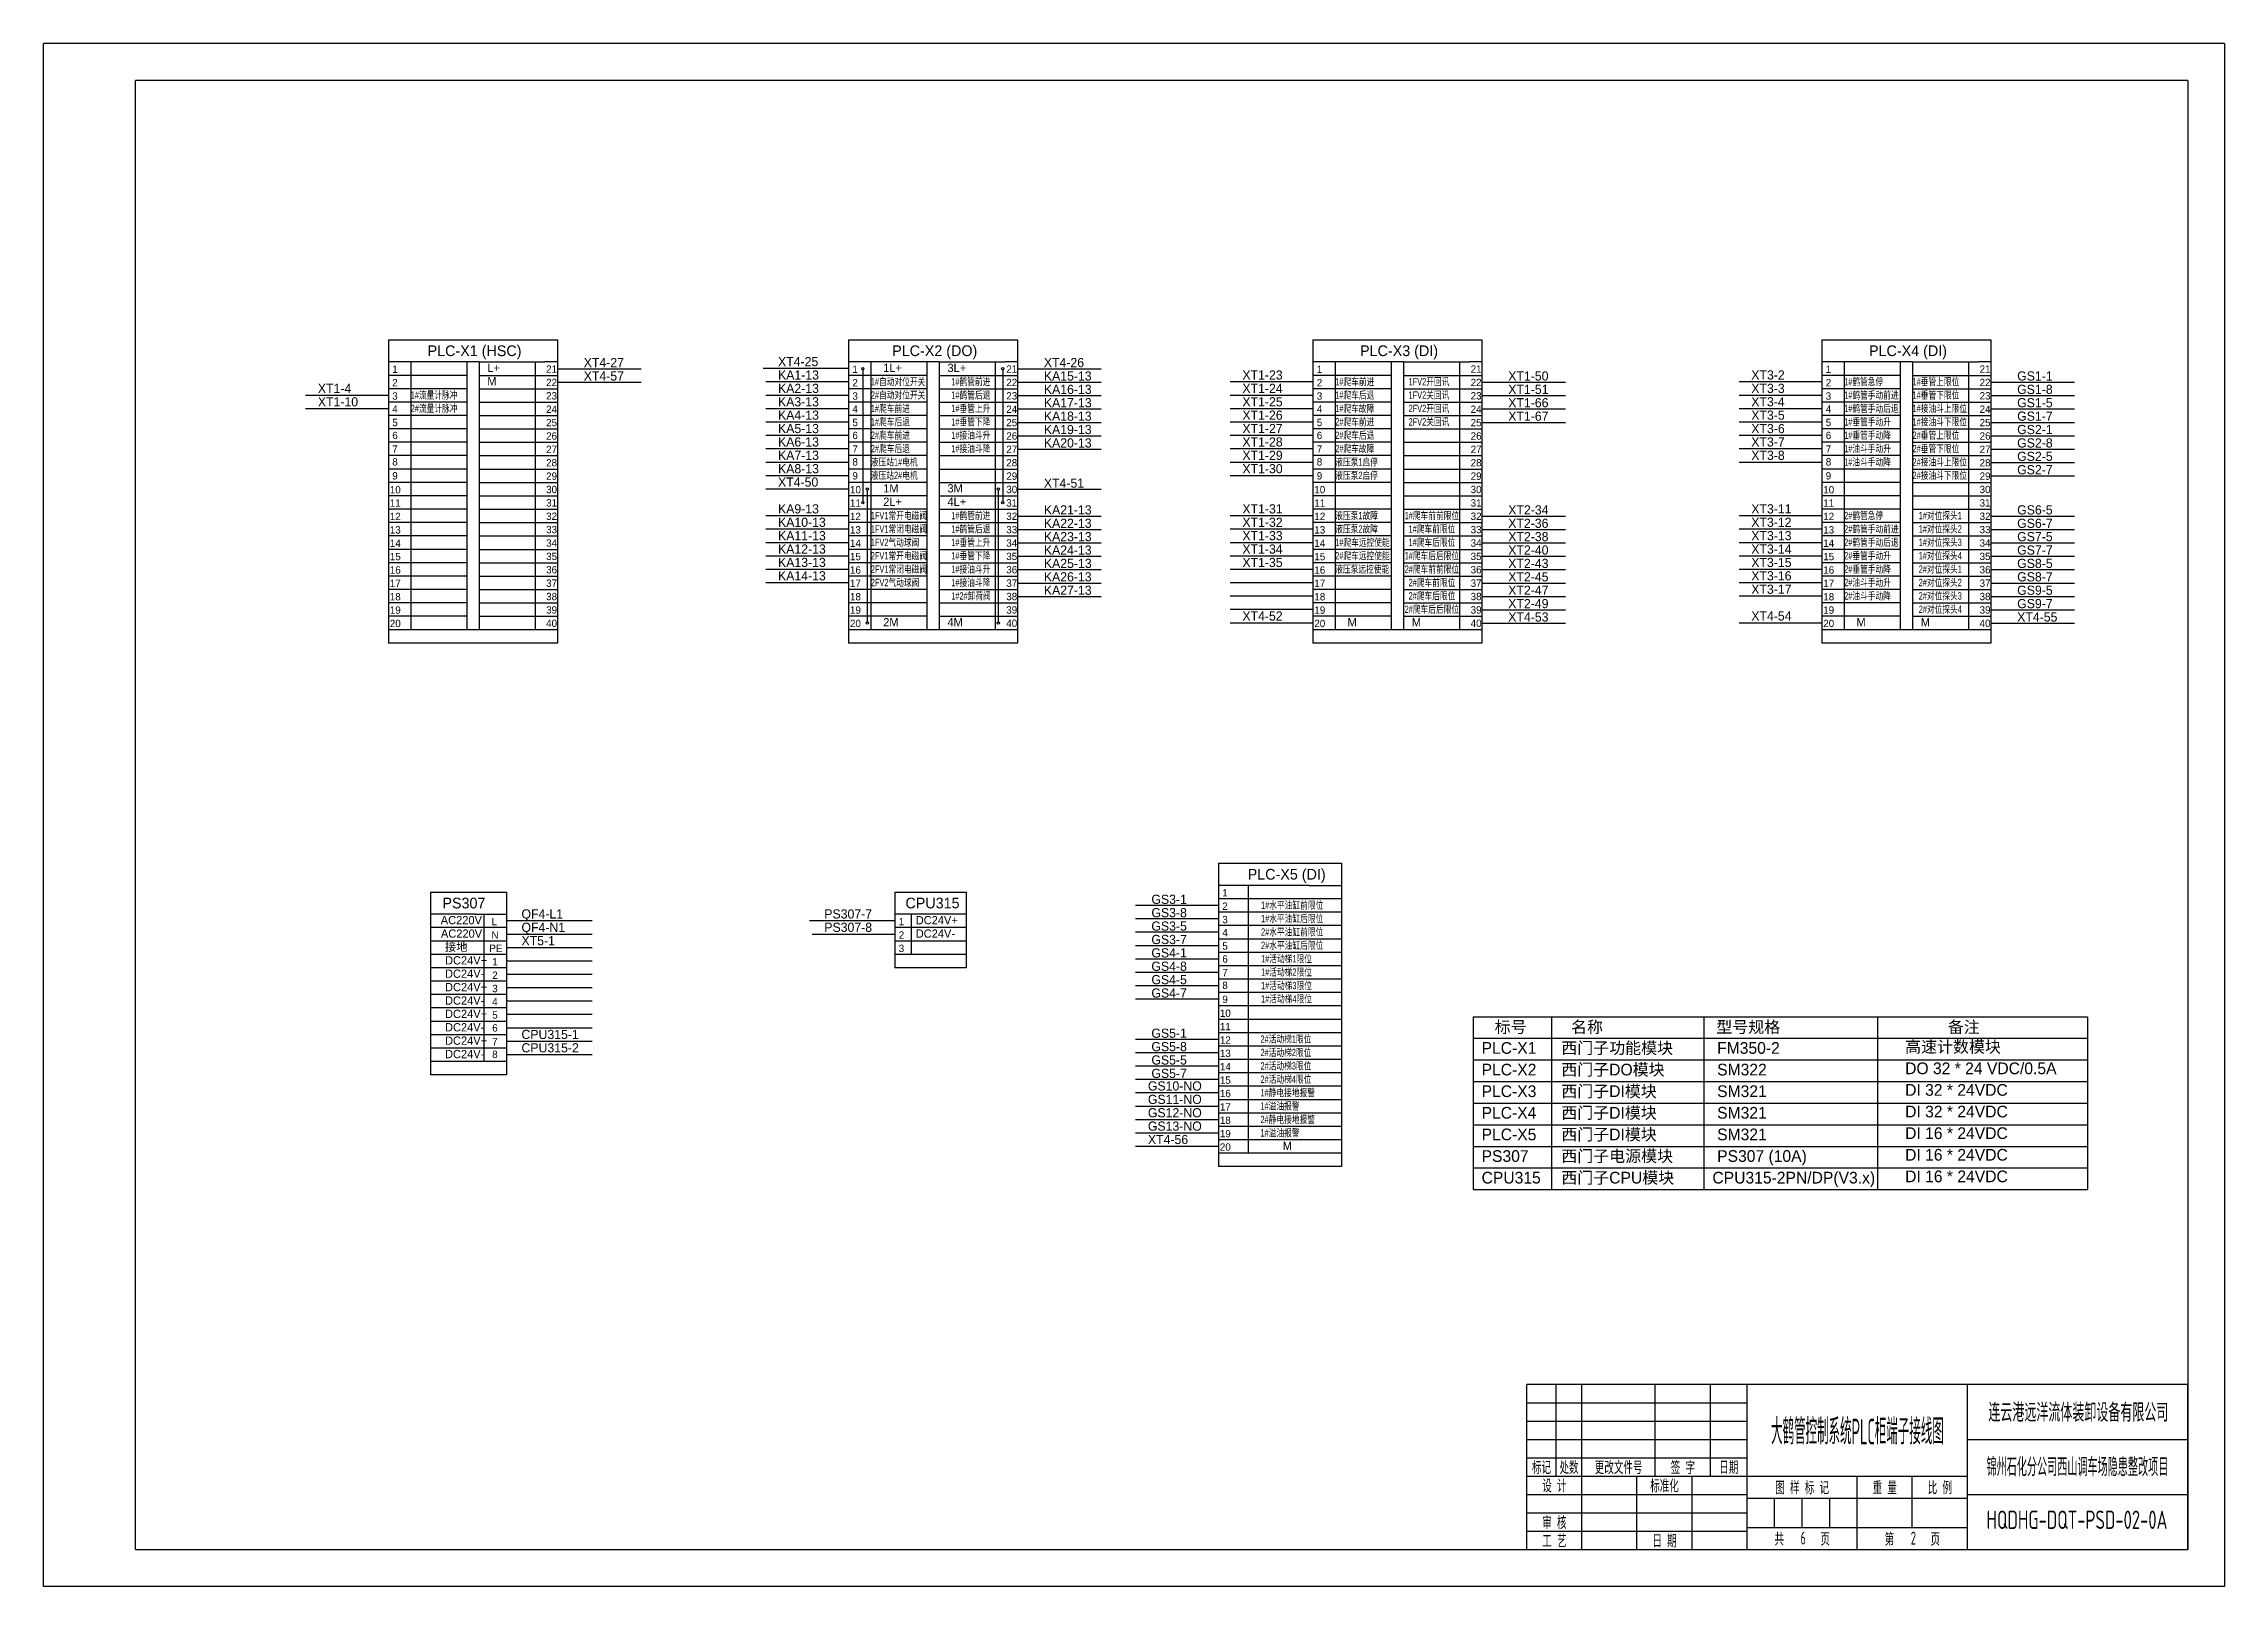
# Model space of a CAD drawing. Header units: millimetres. Extents: x 32626 to 72822, y 60047 to 123188.
# Drawn here: x 32626 to 37378, y 64401 to 67761 of the extents above; entities that cross this region are included whole.
import ezdxf
from ezdxf.enums import TextEntityAlignment as Align

# ---------------------------------------------------------------- set-up
doc = ezdxf.new("R2010")
doc.units = ezdxf.units.MM
doc.header["$LTSCALE"] = 10
for name, color, linetype in [('1轮廓实线层', 7, 'Continuous'), ('2细线层', 4, 'Continuous'), ('6文字层', 3, 'Continuous'), ('图框层', 7, 'Continuous')]:
    doc.layers.add(name, color=color, linetype=linetype)
doc.styles.get("Standard").update_dxf_attribs({"font": 'isocp.shx', "width": 0.707, "bigfont": 'hztxt.shx'})
doc.styles.add('样式 1', font='SIMYOU.TTF', dxfattribs={"width": 0.9, "height": 12})

msp = doc.modelspace()

# ---------------------------------------------------------------- texts
at = {"layer": '1轮廓实线层', "style": '样式 1'}
for s, height, p in [('PLC-X1 (HSC)', 23.333, (33565, 67080)), ('PLC-X2 (DO)', 23.333, (34567.8, 67080)), ('PLC-X3 (DI)', 23.333, (35579.6, 67080)), ('PLC-X4 (DI)', 23.333, (36688.6, 67080)), ('PLC-X5 (DI)', 23.333, (35334.7, 65939.8)), ('PS307', 23.33, (33541.9, 65877.1)), ('CPU315', 23.33, (34562.9, 65877.1))]:
    msp.add_text(s, height=height, dxfattribs=at).set_placement(p, align=Align.CENTER)
for s, height, p in [('1', 16, (33385.7, 67043.3)), ('L+', 18, (33592.8, 67045.4)), ('21', 16, (33721, 67043.7)), ('XT4-27', 20, (33802.9, 67055.9)), ('XT4-25', 20, (34226.3, 67058)), ('1', 16, (34388.4, 67043.3)), ('1L+', 18, (34455.5, 67045.4)), ('3L+', 18, (34595.5, 67045.4)), ('21', 16, (34723.7, 67043.7)), ('XT4-26', 20, (34805.6, 67055.9)), ('1', 16, (35400.3, 67043.3)), ('21', 16, (35735.6, 67043.7)), ('1', 16, (36509.3, 67043.3)), ('21', 16, (36844.6, 67043.7)), ('XT1-4', 20, (33223.6, 66999.7)), ('2', 16, (33385.7, 67014.2)), ('M', 18, (33592.8, 67016.3)), ('22', 16, (33721, 67014.6)), ('XT4-57', 20, (33802.9, 67026.7)), ('KA1-13', 20, (34226.3, 67028.9)), ('KA2-13', 20, (34226.3, 66999.7)), ('2', 16, (34388.4, 67014.2)), ('22', 16, (34723.7, 67014.6)), ('KA15-13', 20, (34805.6, 67026.7)), ('KA16-13', 20, (34805.6, 66997.5)), ('XT1-23', 20, (35238.2, 67028.9)), ('XT1-24', 20, (35238.2, 66999.7)), ('2', 16, (35400.3, 67014.2)), ('22', 16, (35735.6, 67014.6)), ('XT1-50', 20, (35817.5, 67026.7)), ('XT1-51', 20, (35817.5, 66997.5)), ('XT3-2', 20, (36347.1, 67028.9)), ('XT3-3', 20, (36347.1, 66999.7)), ('2', 16, (36509.3, 67014.2)), ('22', 16, (36844.6, 67014.6)), ('GS1-1', 20, (36926.5, 67026.7)), ('GS1-8', 20, (36926.5, 66997.5)), ('XT1-10', 20, (33223.6, 66970.5)), ('4', 16, (33385.7, 66956.5)), ('3', 16, (33385.7, 66985)), ('23', 16, (33721, 66985.5)), ('24', 16, (33721, 66956.3)), ('KA3-13', 20, (34226.3, 66970.5)), ('KA4-13', 20, (34226.3, 66941.4)), ('4', 16, (34388.4, 66956.5)), ('3', 16, (34388.4, 66985)), ('23', 16, (34723.7, 66985.5)), ('24', 16, (34723.7, 66956.3)), ('KA17-13', 20, (34805.6, 66968.4)), ('KA18-13', 20, (34805.6, 66939.2)), ('XT1-25', 20, (35238.2, 66970.5)), ('XT1-26', 20, (35238.2, 66941.4)), ('4', 16, (35400.3, 66956.5)), ('3', 16, (35400.3, 66985)), ('23', 16, (35735.6, 66985.5)), ('24', 16, (35735.6, 66956.3)), ('XT1-66', 20, (35817.5, 66968.4)), ('XT1-67', 20, (35817.5, 66939.2)), ('XT3-4', 20, (36347.1, 66970.5)), ('XT3-5', 20, (36347.1, 66941.4)), ('4', 16, (36509.3, 66956.5)), ('3', 16, (36509.3, 66985)), ('23', 16, (36844.6, 66985.5)), ('24', 16, (36844.6, 66956.3)), ('GS1-5', 20, (36926.5, 66968.4)), ('GS1-7', 20, (36926.5, 66939.2)), ('5', 16, (33385.7, 66927.4)), ('6', 16, (33385.7, 66899.2)), ('25', 16, (33721, 66927.2)), ('26', 16, (33721, 66898)), ('KA5-13', 20, (34226.3, 66912.2)), ('5', 16, (34388.4, 66927.4)), ('6', 16, (34388.4, 66899.2)), ('25', 16, (34723.7, 66927.2)), ('26', 16, (34723.7, 66898)), ('KA19-13', 20, (34805.6, 66910.1)), ('XT1-27', 20, (35238.2, 66912.2)), ('5', 16, (35400.3, 66927.4)), ('6', 16, (35400.3, 66899.2)), ('25', 16, (35735.6, 66927.2)), ('26', 16, (35735.6, 66898)), ('XT3-6', 20, (36347.1, 66912.2)), ('5', 16, (36509.3, 66927.4)), ('6', 16, (36509.3, 66899.2)), ('25', 16, (36844.6, 66927.2)), ('26', 16, (36844.6, 66898)), ('GS2-1', 20, (36926.5, 66910.1)), ('7', 16, (33385.7, 66869.5)), ('27', 16, (33721, 66868.9)), ('KA6-13', 20, (34226.3, 66883.1)), ('KA7-13', 20, (34226.3, 66853.9)), ('7', 16, (34388.4, 66869.5)), ('27', 16, (34723.7, 66868.9)), ('KA20-13', 20, (34805.6, 66880.9)), ('XT1-28', 20, (35238.2, 66883.1)), ('XT1-29', 20, (35238.2, 66853.9)), ('7', 16, (35400.3, 66869.5)), ('27', 16, (35735.6, 66868.9)), ('XT3-7', 20, (36347.1, 66883.1)), ('XT3-8', 20, (36347.1, 66853.9)), ('7', 16, (36509.3, 66869.5)), ('27', 16, (36844.6, 66868.9)), ('GS2-8', 20, (36926.5, 66880.9)), ('GS2-5', 20, (36926.5, 66851.7)), ('8', 16, (33385.7, 66841.7)), ('9', 16, (33385.7, 66811.3)), ('28', 16, (33721, 66839.8)), ('29', 16, (33721, 66810.6)), ('XT4-50', 20, (34226.3, 66795.6)), ('KA8-13', 20, (34226.3, 66824.7)), ('8', 16, (34388.4, 66841.7)), ('9', 16, (34388.4, 66811.3)), ('28', 16, (34723.7, 66839.8)), ('29', 16, (34723.7, 66810.6)), ('XT4-51', 20, (34805.6, 66793.4)), ('XT1-30', 20, (35238.2, 66824.7)), ('8', 16, (35400.3, 66841.7)), ('9', 16, (35400.3, 66811.3)), ('28', 16, (35735.6, 66839.8)), ('29', 16, (35735.6, 66810.6)), ('8', 16, (36509.3, 66841.7)), ('9', 16, (36509.3, 66811.3)), ('28', 16, (36844.6, 66839.8)), ('29', 16, (36844.6, 66810.6)), ('GS2-7', 20, (36926.5, 66822.6)), ('10', 16, (33380.4, 66781)), ('11', 16, (33380.4, 66751.9)), ('30', 16, (33721, 66781.5)), ('31', 16, (33721, 66752.3)), ('10', 16, (34383.1, 66781)), ('11', 16, (34383.1, 66751.9)), ('2L+', 18, (34455.5, 66753.8)), ('1M', 18, (34455.5, 66783)), ('4L+', 18, (34595.5, 66753.8)), ('3M', 18, (34595.5, 66783)), ('30', 16, (34723.7, 66781.5)), ('31', 16, (34723.7, 66752.3)), ('10', 16, (35395, 66781)), ('11', 16, (35395, 66751.9)), ('30', 16, (35735.6, 66781.5)), ('31', 16, (35735.6, 66752.3)), ('10', 16, (36503.9, 66781)), ('11', 16, (36503.9, 66751.9)), ('30', 16, (36844.6, 66781.5)), ('31', 16, (36844.6, 66752.3)), ('12', 16, (33380.4, 66722.8)), ('32', 16, (33721, 66723.2)), ('KA9-13', 20, (34226.3, 66737.3)), ('KA10-13', 20, (34226.3, 66708.1)), ('12', 16, (34383.1, 66722.8)), ('32', 16, (34723.7, 66723.2)), ('KA21-13', 20, (34805.6, 66735.1)), ('KA22-13', 20, (34805.6, 66705.9)), ('XT1-31', 20, (35238.2, 66737.3)), ('XT1-32', 20, (35238.2, 66708.1)), ('12', 16, (35395, 66722.8)), ('32', 16, (35735.6, 66723.2)), ('XT2-34', 20, (35817.5, 66735.1)), ('XT2-36', 20, (35817.5, 66705.9)), ('XT3-11', 20, (36347.1, 66737.3)), ('XT3-12', 20, (36347.1, 66708.1)), ('12', 16, (36503.9, 66722.8)), ('32', 16, (36844.6, 66723.2)), ('GS6-5', 20, (36926.5, 66735.1)), ('GS6-7', 20, (36926.5, 66705.9)), ('13', 16, (33380.4, 66693.6)), ('14', 16, (33380.4, 66664.5)), ('33', 16, (33721, 66694.1)), ('34', 16, (33721, 66664.9)), ('KA11-13', 20, (34226.3, 66678.9)), ('13', 16, (34383.1, 66693.6)), ('14', 16, (34383.1, 66664.5)), ('33', 16, (34723.7, 66694.1)), ('34', 16, (34723.7, 66664.9)), ('KA23-13', 20, (34805.6, 66676.8)), ('XT1-33', 20, (35238.2, 66678.9)), ('13', 16, (35395, 66693.6)), ('14', 16, (35395, 66664.5)), ('33', 16, (35735.6, 66694.1)), ('34', 16, (35735.6, 66664.9)), ('XT2-38', 20, (35817.5, 66676.8)), ('XT3-13', 20, (36347.1, 66678.9)), ('13', 16, (36503.9, 66693.6)), ('14', 16, (36503.9, 66664.5)), ('33', 16, (36844.6, 66694.1)), ('34', 16, (36844.6, 66664.9)), ('GS7-5', 20, (36926.5, 66676.8)), ('15', 16, (33380.4, 66635.4)), ('35', 16, (33721, 66635.8)), ('KA12-13', 20, (34226.3, 66649.8)), ('KA13-13', 20, (34226.3, 66620.6)), ('15', 16, (34383.1, 66635.4)), ('35', 16, (34723.7, 66635.8)), ('KA24-13', 20, (34805.6, 66647.6)), ('KA25-13', 20, (34805.6, 66618.5)), ('XT1-34', 20, (35238.2, 66649.8)), ('XT1-35', 20, (35238.2, 66620.6)), ('15', 16, (35395, 66635.4)), ('35', 16, (35735.6, 66635.8)), ('XT2-40', 20, (35817.5, 66647.6)), ('XT2-43', 20, (35817.5, 66618.5)), ('XT3-14', 20, (36347.1, 66649.8)), ('XT3-15', 20, (36347.1, 66620.6)), ('15', 16, (36503.9, 66635.4)), ('35', 16, (36844.6, 66635.8)), ('GS7-7', 20, (36926.5, 66647.6)), ('GS8-5', 20, (36926.5, 66618.5)), ('16', 16, (33380.4, 66606.2)), ('17', 16, (33380.4, 66577.1)), ('36', 16, (33721, 66606.7)), ('37', 16, (33721, 66577.5)), ('KA14-13', 20, (34226.3, 66591.5)), ('16', 16, (34383.1, 66606.2)), ('17', 16, (34383.1, 66577.1)), ('36', 16, (34723.7, 66606.7)), ('37', 16, (34723.7, 66577.5)), ('KA26-13', 20, (34805.6, 66589.3)), ('KA27-13', 20, (34805.6, 66560.1)), ('16', 16, (35395, 66606.2)), ('17', 16, (35395, 66577.1)), ('36', 16, (35735.6, 66606.7)), ('37', 16, (35735.6, 66577.5)), ('XT2-45', 20, (35817.5, 66589.3)), ('XT2-47', 20, (35817.5, 66560.1)), ('XT3-16', 20, (36347.1, 66591.5)), ('XT3-17', 20, (36347.1, 66562.3)), ('16', 16, (36503.9, 66606.2)), ('17', 16, (36503.9, 66577.1)), ('36', 16, (36844.6, 66606.7)), ('37', 16, (36844.6, 66577.5)), ('GS8-7', 20, (36926.5, 66589.3)), ('GS9-5', 20, (36926.5, 66560.1)), ('18', 16, (33380.4, 66547.9)), ('19', 16, (33380.4, 66518.8)), ('38', 16, (33721, 66548.4)), ('39', 16, (33721, 66519.2)), ('18', 16, (34383.1, 66547.9)), ('19', 16, (34383.1, 66518.8)), ('38', 16, (34723.7, 66548.4)), ('39', 16, (34723.7, 66519.2)), ('18', 16, (35395, 66547.9)), ('19', 16, (35395, 66518.8)), ('38', 16, (35735.6, 66548.4)), ('39', 16, (35735.6, 66519.2)), ('XT2-49', 20, (35817.5, 66531)), ('18', 16, (36503.9, 66547.9)), ('19', 16, (36503.9, 66518.8)), ('38', 16, (36844.6, 66548.4)), ('39', 16, (36844.6, 66519.2)), ('GS9-7', 20, (36926.5, 66531)), ('20', 16, (33380.4, 66489.7)), ('40', 16, (33721, 66490.1)), ('20', 16, (34383.1, 66489.7)), ('2M', 18, (34455.5, 66491.4)), ('4M', 18, (34595.5, 66491.4)), ('40', 16, (34723.7, 66490.1)), ('XT4-52', 20, (35238.2, 66504)), ('20', 16, (35395, 66489.7)), ('M', 18, (35467.4, 66491.4)), ('M', 18, (35607.4, 66491.4)), ('40', 16, (35735.6, 66490.1)), ('XT4-53', 20, (35817.5, 66501.8)), ('XT4-54', 20, (36347.1, 66504)), ('20', 16, (36503.9, 66489.7)), ('M', 18, (36576.3, 66491.4)), ('M', 18, (36716.4, 66491.4)), ('40', 16, (36844.6, 66490.1)), ('XT4-55', 20, (36926.5, 66501.8)), ('1', 16, (35194.5, 65903.1)), ('QF4-L1', 20, (33667.3, 65855.1)), ('PS307-7', 20, (34327.2, 65855.1)), ('GS3-1', 20, (35039.9, 65886.9)), ('GS3-8', 20, (35039.9, 65857.7)), ('2', 16, (35194.5, 65873.9)), ('AC220V', 18, (33491.4, 65842.5)), ('AC220V', 18, (33491.8, 65813.3)), ('N', 16, (33601.9, 65811.2)), ('L', 16, (33602.3, 65840.4)), ('XT5-1', 20, (33667.3, 65796.8)), ('QF4-N1', 20, (33667.3, 65825.9)), ('PS307-8', 20, (34327.2, 65825.9)), ('2', 16, (34489.3, 65811.2)), ('1', 16, (34489.3, 65840.4)), ('DC24V+', 18, (34526.4, 65842.5)), ('DC24V-', 18, (34526.4, 65813.3)), ('GS3-5', 20, (35039.9, 65828.6)), ('GS3-7', 20, (35039.9, 65799.4)), ('4', 16, (35194.5, 65816.3)), ('3', 16, (35194.5, 65844.8)), ('接地', 18, (33500.7, 65784.2)), ('DC24V+', 18, (33500.7, 65755)), ('PE', 16, (33597.2, 65782.1)), ('1', 16, (33603.5, 65752.9)), ('3', 16, (34489.3, 65782.1)), ('GS4-1', 20, (35039.9, 65770.3)), ('5', 16, (35194.5, 65787.2)), ('6', 16, (35194.5, 65759)), ('DC24V-', 18, (33500.7, 65725.9)), ('2', 16, (33603.5, 65723.7)), ('GS4-8', 20, (35039.9, 65741.1)), ('GS4-5', 20, (35039.9, 65711.9)), ('7', 16, (35194.5, 65729.3)), ('DC24V+', 18, (33500.7, 65696.7)), ('DC24V-', 18, (33500.7, 65667.5)), ('4', 16, (33603.5, 65666.1)), ('3', 16, (33603.5, 65694.6)), ('GS4-7', 20, (35039.9, 65682.8)), ('8', 16, (35194.5, 65701.5)), ('9', 16, (35194.5, 65671.1)), ('DC24V+', 18, (33500.7, 65638.4)), ('DC24V-', 18, (33500.7, 65609.2)), ('5', 16, (33603.5, 65637)), ('10', 16, (35189.1, 65640.8)), ('11', 16, (35189.1, 65611.7)), ('DC24V+', 18, (33500.7, 65580.1)), ('6', 16, (33603.5, 65608.8)), ('7', 16, (33603.5, 65579.1)), ('CPU315-1', 20, (33667.3, 65592.6)), ('CPU315-2', 20, (33667.3, 65563.5)), ('GS5-1', 20, (35039.9, 65595.3)), ('GS5-8', 20, (35039.9, 65566.1)), ('12', 16, (35189.1, 65582.5)), ('DC24V-', 18, (33500.7, 65550.9)), ('8', 16, (33603.5, 65551.3)), ('GS5-5', 20, (35039.9, 65537)), ('13', 16, (35189.1, 65553.4)), ('14', 16, (35189.1, 65524.3)), ('GS10-NO', 20, (35032.3, 65480.4)), ('GS5-7', 20, (35039.9, 65507.8)), ('15', 16, (35189.1, 65495.1)), ('GS11-NO', 20, (35032.3, 65451.2)), ('GS12-NO', 20, (35032.3, 65422.1)), ('16', 16, (35189.1, 65466)), ('17', 16, (35189.1, 65436.9)), ('GS13-NO', 20, (35032.3, 65392.9)), ('18', 16, (35189.1, 65407.7)), ('19', 16, (35189.1, 65378.6)), ('XT4-56', 20, (35032.3, 65363.8)), ('20', 16, (35189.1, 65349.4)), ('M', 18, (35326.1, 65351.2))]:
    msp.add_text(s, height=height, dxfattribs=at).set_placement(p)
at = {"layer": '1轮廓实线层', "style": '样式 1', "width": 0.75}
for s, p in [('1#流量计脉冲', (33425.9, 66987.1)), ('2#自动对位开关', (34428.6, 66987.1)), ('1#自动对位开关', (34428.6, 67016.3)), ('1#鹤管前进', (34603.9, 67016.3)), ('1#鹤管后退', (34603.9, 66987.1)), ('1#爬车前进', (35440.5, 67016.3)), ('1#爬车后退', (35440.5, 66987.1)), ('1FV2开回讯', (35600.4, 67016.3)), ('1FV2关回讯', (35600.4, 66987.1)), ('1#鹤管急停', (36549.5, 67016.3)), ('1#鹤管手动前进', (36549.5, 66987.1)), ('1#垂管上限位', (36698.5, 67016.3)), ('1#垂管下限位', (36698.5, 66987.1)), ('2#流量计脉冲', (33425.9, 66958)), ('1#爬车前进', (34428.6, 66958)), ('1#垂管上升', (34603.9, 66958)), ('1#爬车故障', (35440.5, 66958)), ('2FV2开回讯', (35600.4, 66958)), ('1#鹤管手动后退', (36549.5, 66958)), ('1#接油斗上限位', (36698.5, 66958)), ('2#爬车前进', (34428.6, 66899.6)), ('1#爬车后退', (34428.6, 66928.8)), ('1#垂管下降', (34603.9, 66928.8)), ('1#接油斗升', (34603.9, 66899.6)), ('2#爬车前进', (35440.5, 66928.8)), ('2#爬车后退', (35440.5, 66899.6)), ('2FV2关回讯', (35600.4, 66928.8)), ('1#垂管手动升', (36549.5, 66928.8)), ('1#垂管手动降', (36549.5, 66899.6)), ('2#垂管上限位', (36698.5, 66899.6)), ('1#接油斗下限位', (36698.5, 66928.8)), ('2#爬车后退', (34428.6, 66870.5)), ('1#接油斗降', (34603.9, 66870.5)), ('2#爬车故障', (35440.5, 66870.5)), ('1#油斗手动升', (36549.5, 66870.5)), ('2#垂管下限位', (36698.5, 66870.5)), ('液压站1#电机', (34428.6, 66841.3)), ('液压站2#电机', (34428.6, 66812.2)), ('液压泵1启停', (35440.5, 66841.3)), ('液压泵2启停', (35440.5, 66812.2)), ('1#油斗手动降', (36549.5, 66841.3)), ('2#接油斗上限位', (36698.5, 66841.3)), ('2#接油斗下限位', (36698.5, 66812.2)), ('1FV1常开电磁阀', (34428.6, 66724.7)), ('1#鹤管前进', (34603.9, 66724.7)), ('液压泵1故障', (35440.5, 66724.7)), ('1#爬车前前限位', (35591.8, 66724.7)), ('2#鹤管急停', (36549.5, 66724.7)), ('1#对位探头1', (36711.9, 66724.7)), ('1FV1常闭电磁阀', (34428.6, 66695.5)), ('1FV2气动球阀', (34428.6, 66666.4)), ('1#鹤管后退', (34603.9, 66695.5)), ('1#垂管上升', (34603.9, 66666.4)), ('液压泵2故障', (35440.5, 66695.5)), ('1#爬车远控使能', (35440.5, 66666.4)), ('1#爬车前限位', (35600.4, 66695.5)), ('1#爬车后限位', (35600.4, 66666.4)), ('2#鹤管手动前进', (36549.5, 66695.5)), ('2#鹤管手动后退', (36549.5, 66666.4)), ('1#对位探头2', (36711.9, 66695.5)), ('1#对位探头3', (36711.9, 66666.4)), ('2FV1常开电磁阀', (34428.6, 66637.2)), ('2FV1常闭电磁阀', (34428.6, 66608)), ('1#垂管下降', (34603.9, 66637.2)), ('1#接油斗升', (34603.9, 66608)), ('液压泵远控使能', (35440.5, 66608)), ('2#爬车远控使能', (35440.5, 66637.2)), ('2#爬车前前限位', (35591.8, 66608)), ('1#爬车后后限位', (35591.8, 66637.2)), ('2#垂管手动升', (36549.5, 66637.2)), ('2#垂管手动降', (36549.5, 66608)), ('2#对位探头1', (36711.9, 66608)), ('1#对位探头4', (36711.9, 66637.2)), ('2FV2气动球阀', (34428.6, 66578.9)), ('1#接油斗降', (34603.9, 66578.9)), ('2#爬车前限位', (35600.4, 66578.9)), ('2#油斗手动升', (36549.5, 66578.9)), ('2#对位探头2', (36711.9, 66578.9)), ('1#2#卸荷阀', (34603.9, 66549.7)), ('2#爬车后后限位', (35591.8, 66520.6)), ('2#爬车后限位', (35600.4, 66549.7)), ('2#油斗手动降', (36549.5, 66549.7)), ('2#对位探头3', (36711.9, 66549.7)), ('2#对位探头4', (36711.9, 66520.6)), ('1#水平油缸前限位', (35278.9, 65876.1)), ('1#水平油缸后限位', (35278.9, 65846.9)), ('2#水平油缸前限位', (35278.9, 65817.7)), ('2#水平油缸后限位', (35278.9, 65788.6)), ('1#活动梯1限位', (35278.9, 65759.4)), ('1#活动梯2限位', (35278.9, 65730.3)), ('1#活动梯3限位', (35278.9, 65701.1)), ('1#活动梯4限位', (35278.9, 65671.9)), ('2#活动梯1限位', (35277.7, 65584.5)), ('2#活动梯2限位', (35277.7, 65555.3)), ('2#活动梯3限位', (35277.7, 65526.1)), ('2#活动梯4限位', (35277.7, 65497)), ('1#静电接地报警', (35277.7, 65467.8)), ('1#溢油报警', (35277.7, 65438.7)), ('2#静电接地报警', (35277.7, 65409.5)), ('1#溢油报警', (35277.7, 65380.3))]:
    msp.add_text(s, height=16, dxfattribs=at).set_placement(p)
at = {"layer": '6文字层', "style": '样式 1'}
for s, height, p in [('标号', 25.51, (35788, 65606)), ('名称', 25.51, (35954.3, 65606)), ('型号规格', 25.51, (36270.9, 65606)), ('备注', 25.51, (36775.3, 65606)), ('PLC-X1', 25.51, (35759.4, 65560.4)), ('西门子功能模块', 25.51, (35933.1, 65560.4)), ('FM350-2', 25.51, (36272.7, 65560.4)), ('高速计数模块', 25.51, (36682.3, 65563.1)), ('PLC-X2', 25.51, (35759.4, 65513.3)), ('西门子DO模块', 25.51, (35933.1, 65513.3)), ('SM322', 25.51, (36272.7, 65513.3)), ('DO 32 * 24 VDC/0.5A', 25.515, (36682.3, 65516)), ('PLC-X3', 25.51, (35759.4, 65466.2)), ('西门子DI模块', 25.51, (35933.1, 65466.2)), ('SM321', 25.51, (36272.7, 65466.2)), ('DI 32 * 24VDC', 25.515, (36682.3, 65469)), ('PLC-X4', 25.51, (35759.4, 65419.2)), ('西门子DI模块', 25.51, (35933.1, 65419.2)), ('SM321', 25.51, (36272.7, 65419.2)), ('DI 32 * 24VDC', 25.515, (36682.3, 65421.9)), ('PLC-X5', 25.51, (35759.4, 65372.1)), ('西门子DI模块', 25.51, (35933.1, 65372.1)), ('SM321', 25.51, (36272.7, 65372.1)), ('DI 16 * 24VDC', 25.515, (36682.3, 65374.8)), ('PS307', 25.51, (35759.4, 65325)), ('西门子电源模块', 25.51, (35933.1, 65325)), ('PS307 (10A)', 25.515, (36272.7, 65325)), ('DI 16 * 24VDC', 25.515, (36682.3, 65327.7)), ('CPU315', 25.51, (35759.4, 65277.9)), ('西门子CPU模块', 25.51, (35933.1, 65277.9)), ('CPU315-2PN/DP(V3.x)', 25.515, (36262.4, 65277.9)), ('DI 16 * 24VDC', 25.515, (36682.3, 65280.7))]:
    msp.add_text(s, height=height, dxfattribs=at).set_placement(p)
at = {"layer": '6文字层', "width": 0.707}
for s, p in [('标记', (35890, 64660.5)), ('处数', (35950, 64660.5)), (' 更改文件号 ', (36058, 64660.5)), (' 签 字 ', (36198, 64660.5)), (' 日期 ', (36298, 64660.5)), (' 设 计 ', (35918, 64620.6)), (' 标准化 ', (36158, 64620.6)), (' 图 样 标 记 ', (36458, 64616.5)), (' 重 量 ', (36638, 64616.5)), (' 比 例 ', (36758, 64616.5)), (' 审 核 ', (35918, 64540.5)), (' 工 艺 ', (35918, 64500.5)), (' 日 期 ', (36158, 64500.5)), ('共       页', (36458, 64504.5)), ('第       页', (36698, 64504.5))]:
    msp.add_text(s, height=28, dxfattribs=at).set_placement(p, align=Align.MIDDLE)
at = {"layer": '6文字层', "flags": 8}
for tag, height, width, p, p2 in [('大鹤管控制系统PLC柜端子接线图', 56, 0.446978, (36390.3, 64709.6), (36766.6, 64709.6)), ('连云港远洋流体装卸设备有限公司', 40, 0.662669, (36863.7, 64759.1), (37255.9, 64759.1)), ('锦州石化分公司西山调车场隐患整改项目', 40, 0.557752, (36859.7, 64640.4), (37255.9, 64640.4)), ('HQDHG-DQT-PSD-02-0A', 40, 0.67262, (36859.7, 64525.6), (37253.9, 64525.6)), ('6', 28, 0.674953, (36454.6, 64491.7), (36465.9, 64491.7)), ('2', 28, 0.663388, (36694.6, 64491.7), (36705.9, 64491.7))]:
    msp.add_attdef(tag, text='', height=height, dxfattribs=dict(at, width=width)).set_placement(p, p2, align=Align.FIT)

# ---------------------------------------------------------------- linework, layer by layer
at = {"layer": '1轮廓实线层'}
for p, q in [((33377.3, 67115.6), (33745.5, 67115.6)), ((33377.3, 67115.6), (33377.3, 66454.9)), ((33745.5, 67115.6), (33745.5, 66454.9)), ((34380, 67115.6), (34748.2, 67115.6)), ((34380, 67115.6), (34380, 66454.9)), ((34748.2, 67115.6), (34748.2, 66454.9)), ((35391.9, 67115.6), (35760.1, 67115.6)), ((35391.9, 67115.6), (35391.9, 66454.9)), ((35760.1, 67115.6), (35760.1, 66454.9)), ((36500.9, 67115.6), (36869.1, 67115.6)), ((36500.9, 67115.6), (36500.9, 66454.9)), ((36869.1, 67115.6), (36869.1, 66454.9)), ((33404.3, 67067.3), (33377.3, 67067.3)), ((33547.9, 67067.3), (33404.3, 67067.3)), ((33425.9, 67067.3), (33425.9, 66484.1)), ((33574.9, 67067.3), (33547.9, 67067.3)), ((33547.9, 67067.3), (33547.9, 66484.1)), ((33574.9, 67067.3), (33574.9, 66484.1)), ((33574.9, 67067.3), (33718.5, 67067.3)), ((33696.9, 67067.3), (33696.9, 66484.1)), ((33745.5, 67067.3), (33718.5, 67067.3)), ((33745.5, 67052.3), (33928, 67052.3)), ((34380, 67052.7), (34193.8, 67052.7)), ((34407, 67067.3), (34380, 67067.3)), ((34550.6, 67067.3), (34407, 67067.3)), ((34428.6, 67067.3), (34428.6, 66484.1)), ((34577.6, 67067.3), (34550.6, 67067.3)), ((34550.6, 67067.3), (34550.6, 66484.1)), ((34577.6, 67067.3), (34577.6, 66484.1)), ((34577.6, 67067.3), (34721.2, 67067.3)), ((34699.6, 67067.3), (34699.6, 66484.1)), ((34748.2, 67067.3), (34721.2, 67067.3)), ((34748.2, 67052.3), (34930.8, 67052.3)), ((35418.9, 67067.3), (35391.9, 67067.3)), ((35562.5, 67067.3), (35418.9, 67067.3)), ((35440.5, 67067.3), (35440.5, 66484.1)), ((35589.5, 67067.3), (35562.5, 67067.3)), ((35562.5, 67067.3), (35562.5, 66484.1)), ((35589.5, 67067.3), (35589.5, 66484.1)), ((35589.5, 67067.3), (35733.1, 67067.3)), ((35711.5, 67067.3), (35711.5, 66484.1)), ((35760.1, 67067.3), (35733.1, 67067.3)), ((36527.9, 67067.3), (36500.9, 67067.3)), ((36671.5, 67067.3), (36527.9, 67067.3)), ((36549.5, 67067.3), (36549.5, 66484.1)), ((36698.5, 67067.3), (36671.5, 67067.3)), ((36671.5, 67067.3), (36671.5, 66484.1)), ((36698.5, 67067.3), (36698.5, 66484.1)), ((36698.5, 67067.3), (36842.1, 67067.3)), ((36820.5, 67067.3), (36820.5, 66484.1)), ((36869.1, 67067.3), (36842.1, 67067.3)), ((33547.9, 67038.1), (33377.3, 67038.1)), ((33547.9, 67009), (33377.3, 67009)), ((33574.9, 67038.1), (33745.5, 67038.1)), ((33574.9, 67009), (33745.5, 67009)), ((33745.5, 67023.2), (33928, 67023.2)), ((34380, 67023.6), (34199.6, 67023.6)), ((34550.6, 67038.1), (34380, 67038.1)), ((34550.6, 67009), (34380, 67009)), ((34577.6, 67038.1), (34748.2, 67038.1)), ((34577.6, 67009), (34748.2, 67009)), ((34748.2, 67023.2), (34930.8, 67023.2)), ((35391.9, 67023.6), (35211.4, 67023.6)), ((35562.5, 67038.1), (35391.9, 67038.1)), ((35562.5, 67009), (35391.9, 67009)), ((35589.5, 67038.1), (35760.1, 67038.1)), ((35589.5, 67009), (35760.1, 67009)), ((35760.1, 67023.2), (35942.6, 67023.2)), ((36500.9, 67023.6), (36320.4, 67023.6)), ((36671.5, 67038.1), (36500.9, 67038.1)), ((36671.5, 67009), (36500.9, 67009)), ((36698.5, 67038.1), (36869.1, 67038.1)), ((36698.5, 67009), (36869.1, 67009)), ((36869.1, 67023.2), (37051.6, 67023.2)), ((33377.3, 66994.4), (33196.8, 66994.4)), ((33377.3, 66965.2), (33196.8, 66965.2)), ((33547.9, 66979.8), (33377.3, 66979.8)), ((33574.9, 66979.8), (33745.5, 66979.8)), ((34380, 66994.4), (34199.6, 66994.4)), ((34380, 66965.2), (34199.6, 66965.2)), ((34550.6, 66979.8), (34380, 66979.8)), ((34577.6, 66979.8), (34748.2, 66979.8)), ((34748.2, 66994), (34930.8, 66994)), ((34748.2, 66964.8), (34930.8, 66964.8)), ((35391.9, 66994.4), (35211.4, 66994.4)), ((35391.9, 66965.2), (35211.4, 66965.2)), ((35562.5, 66979.8), (35391.9, 66979.8)), ((35589.5, 66979.8), (35760.1, 66979.8)), ((35760.1, 66994), (35942.6, 66994)), ((35760.1, 66964.8), (35942.6, 66964.8)), ((36500.9, 66994.4), (36320.4, 66994.4)), ((36500.9, 66965.2), (36320.4, 66965.2)), ((36671.5, 66979.8), (36500.9, 66979.8)), ((36698.5, 66979.8), (36869.1, 66979.8)), ((36869.1, 66994), (37051.6, 66994)), ((36869.1, 66964.8), (37051.6, 66964.8)), ((33547.9, 66950.7), (33377.3, 66950.7)), ((33547.9, 66921.5), (33377.3, 66921.5)), ((33574.9, 66950.7), (33745.5, 66950.7)), ((33574.9, 66921.5), (33745.5, 66921.5)), ((34380, 66936.1), (34199.6, 66936.1)), ((34550.6, 66950.7), (34380, 66950.7)), ((34550.6, 66921.5), (34380, 66921.5)), ((34577.6, 66950.7), (34748.2, 66950.7)), ((34577.6, 66921.5), (34748.2, 66921.5)), ((34748.2, 66935.7), (34930.8, 66935.7)), ((35391.9, 66936.1), (35211.4, 66936.1)), ((35562.5, 66950.7), (35391.9, 66950.7)), ((35562.5, 66921.5), (35391.9, 66921.5)), ((35589.5, 66950.7), (35760.1, 66950.7)), ((35589.5, 66921.5), (35760.1, 66921.5)), ((35760.1, 66935.7), (35942.6, 66935.7)), ((36500.9, 66936.1), (36320.4, 66936.1)), ((36671.5, 66950.7), (36500.9, 66950.7)), ((36671.5, 66921.5), (36500.9, 66921.5)), ((36698.5, 66950.7), (36869.1, 66950.7)), ((36698.5, 66921.5), (36869.1, 66921.5)), ((36869.1, 66935.7), (37051.6, 66935.7)), ((33547.9, 66892.3), (33377.3, 66892.3)), ((33547.9, 66863.2), (33377.3, 66863.2)), ((33574.9, 66892.3), (33745.5, 66892.3)), ((33574.9, 66863.2), (33745.5, 66863.2)), ((34380, 66906.9), (34199.6, 66906.9)), ((34380, 66877.8), (34199.6, 66877.8)), ((34550.6, 66892.3), (34380, 66892.3)), ((34550.6, 66863.2), (34380, 66863.2)), ((34577.6, 66892.3), (34748.2, 66892.3)), ((34577.6, 66863.2), (34748.2, 66863.2)), ((34748.2, 66906.5), (34930.8, 66906.5)), ((34748.2, 66877.4), (34930.8, 66877.4)), ((35391.9, 66906.9), (35211.4, 66906.9)), ((35391.9, 66877.8), (35211.4, 66877.8)), ((35562.5, 66892.3), (35391.9, 66892.3)), ((35562.5, 66863.2), (35391.9, 66863.2)), ((35589.5, 66892.3), (35760.1, 66892.3)), ((35589.5, 66863.2), (35760.1, 66863.2)), ((36500.9, 66906.9), (36320.4, 66906.9)), ((36500.9, 66877.8), (36320.4, 66877.8)), ((36671.5, 66892.3), (36500.9, 66892.3)), ((36671.5, 66863.2), (36500.9, 66863.2)), ((36698.5, 66892.3), (36869.1, 66892.3)), ((36698.5, 66863.2), (36869.1, 66863.2)), ((36869.1, 66906.5), (37051.6, 66906.5)), ((36869.1, 66877.4), (37051.6, 66877.4)), ((33547.9, 66834), (33377.3, 66834)), ((33574.9, 66834), (33745.5, 66834)), ((34380, 66848.6), (34199.6, 66848.6)), ((34380, 66819.4), (34199.6, 66819.4)), ((34550.6, 66834), (34380, 66834)), ((34577.6, 66834), (34748.2, 66834)), ((35391.9, 66848.6), (35211.4, 66848.6)), ((35391.9, 66819.4), (35211.4, 66819.4)), ((35562.5, 66834), (35391.9, 66834)), ((35589.5, 66834), (35760.1, 66834)), ((36500.9, 66848.6), (36320.4, 66848.6)), ((36671.5, 66834), (36500.9, 66834)), ((36698.5, 66834), (36869.1, 66834)), ((36869.1, 66848.2), (37051.6, 66848.2)), ((36869.1, 66819), (37051.6, 66819)), ((33547.9, 66804.9), (33377.3, 66804.9)), ((33547.9, 66775.7), (33377.3, 66775.7)), ((33574.9, 66804.9), (33745.5, 66804.9)), ((33574.9, 66775.7), (33745.5, 66775.7)), ((34380, 66790.3), (34199.6, 66790.3)), ((34550.6, 66804.9), (34380, 66804.9)), ((34550.6, 66775.7), (34380, 66775.7)), ((34577.6, 66804.9), (34748.2, 66804.9)), ((34577.6, 66775.7), (34748.2, 66775.7)), ((34748.2, 66789.9), (34930.8, 66789.9)), ((35562.5, 66804.9), (35391.9, 66804.9)), ((35562.5, 66775.7), (35391.9, 66775.7)), ((35589.5, 66804.9), (35760.1, 66804.9)), ((35589.5, 66775.7), (35760.1, 66775.7)), ((36671.5, 66804.9), (36500.9, 66804.9)), ((36671.5, 66775.7), (36500.9, 66775.7)), ((36698.5, 66804.9), (36869.1, 66804.9)), ((36698.5, 66775.7), (36869.1, 66775.7)), ((33547.9, 66746.5), (33377.3, 66746.5)), ((33574.9, 66746.5), (33745.5, 66746.5)), ((34380, 66732), (34199.6, 66732)), ((34550.6, 66746.5), (34380, 66746.5)), ((34577.6, 66746.5), (34748.2, 66746.5)), ((34748.2, 66731.6), (34930.8, 66731.6)), ((35391.9, 66732), (35211.4, 66732)), ((35562.5, 66746.5), (35391.9, 66746.5)), ((35589.5, 66746.5), (35760.1, 66746.5)), ((35760.1, 66731.6), (35942.6, 66731.6)), ((36500.9, 66732), (36320.4, 66732)), ((36671.5, 66746.5), (36500.9, 66746.5)), ((36698.5, 66746.5), (36869.1, 66746.5)), ((36869.1, 66731.6), (37051.6, 66731.6)), ((33547.9, 66717.4), (33377.3, 66717.4)), ((33547.9, 66688.2), (33377.3, 66688.2)), ((33574.9, 66717.4), (33745.5, 66717.4)), ((33574.9, 66688.2), (33745.5, 66688.2)), ((34380, 66702.8), (34199.6, 66702.8)), ((34380, 66673.6), (34199.6, 66673.6)), ((34550.6, 66717.4), (34380, 66717.4)), ((34550.6, 66688.2), (34380, 66688.2)), ((34577.6, 66717.4), (34748.2, 66717.4)), ((34577.6, 66688.2), (34748.2, 66688.2)), ((34748.2, 66702.4), (34930.8, 66702.4)), ((34748.2, 66673.2), (34930.8, 66673.2)), ((35391.9, 66702.8), (35211.4, 66702.8)), ((35391.9, 66673.6), (35211.4, 66673.6)), ((35562.5, 66717.4), (35391.9, 66717.4)), ((35562.5, 66688.2), (35391.9, 66688.2)), ((35589.5, 66717.4), (35760.1, 66717.4)), ((35589.5, 66688.2), (35760.1, 66688.2)), ((35760.1, 66702.4), (35942.6, 66702.4)), ((35760.1, 66673.2), (35942.6, 66673.2)), ((36500.9, 66702.8), (36320.4, 66702.8)), ((36500.9, 66673.6), (36320.4, 66673.6)), ((36671.5, 66717.4), (36500.9, 66717.4)), ((36671.5, 66688.2), (36500.9, 66688.2)), ((36698.5, 66717.4), (36869.1, 66717.4)), ((36698.5, 66688.2), (36869.1, 66688.2)), ((36869.1, 66702.4), (37051.6, 66702.4)), ((36869.1, 66673.2), (37051.6, 66673.2)), ((33547.9, 66659.1), (33377.3, 66659.1)), ((33547.9, 66629.9), (33377.3, 66629.9)), ((33574.9, 66659.1), (33745.5, 66659.1)), ((33574.9, 66629.9), (33745.5, 66629.9)), ((34380, 66644.5), (34199.6, 66644.5)), ((34550.6, 66659.1), (34380, 66659.1)), ((34550.6, 66629.9), (34380, 66629.9)), ((34577.6, 66659.1), (34748.2, 66659.1)), ((34577.6, 66629.9), (34748.2, 66629.9)), ((34748.2, 66644.1), (34930.8, 66644.1)), ((35391.9, 66644.5), (35211.4, 66644.5)), ((35562.5, 66659.1), (35391.9, 66659.1)), ((35562.5, 66629.9), (35391.9, 66629.9)), ((35589.5, 66659.1), (35760.1, 66659.1)), ((35589.5, 66629.9), (35760.1, 66629.9)), ((35760.1, 66644.1), (35942.6, 66644.1)), ((36500.9, 66644.5), (36320.4, 66644.5)), ((36671.5, 66659.1), (36500.9, 66659.1)), ((36671.5, 66629.9), (36500.9, 66629.9)), ((36698.5, 66659.1), (36869.1, 66659.1)), ((36698.5, 66629.9), (36869.1, 66629.9)), ((36869.1, 66644.1), (37051.6, 66644.1)), ((33547.9, 66600.7), (33377.3, 66600.7)), ((33574.9, 66600.7), (33745.5, 66600.7)), ((34380, 66615.3), (34199.6, 66615.3)), ((34380, 66586.2), (34199.6, 66586.2)), ((34550.6, 66600.7), (34380, 66600.7)), ((34577.6, 66600.7), (34748.2, 66600.7)), ((34748.2, 66614.9), (34930.8, 66614.9)), ((34748.2, 66585.8), (34930.8, 66585.8)), ((35391.9, 66615.3), (35211.4, 66615.3)), ((35391.9, 66586.2), (35211.4, 66586.2)), ((35562.5, 66600.7), (35391.9, 66600.7)), ((35589.5, 66600.7), (35760.1, 66600.7)), ((35760.1, 66614.9), (35942.6, 66614.9)), ((35760.1, 66585.8), (35942.6, 66585.8)), ((36500.9, 66615.3), (36320.4, 66615.3)), ((36500.9, 66586.2), (36320.4, 66586.2)), ((36671.5, 66600.7), (36500.9, 66600.7)), ((36698.5, 66600.7), (36869.1, 66600.7)), ((36869.1, 66614.9), (37051.6, 66614.9)), ((36869.1, 66585.8), (37051.6, 66585.8)), ((33547.9, 66571.6), (33377.3, 66571.6)), ((33547.9, 66542.4), (33377.3, 66542.4)), ((33574.9, 66571.6), (33745.5, 66571.6)), ((33574.9, 66542.4), (33745.5, 66542.4)), ((34550.6, 66571.6), (34380, 66571.6)), ((34550.6, 66542.4), (34380, 66542.4)), ((34577.6, 66571.6), (34748.2, 66571.6)), ((34577.6, 66542.4), (34748.2, 66542.4)), ((34748.2, 66556.6), (34930.8, 66556.6)), ((35391.9, 66557), (35211.4, 66557)), ((35562.5, 66571.6), (35391.9, 66571.6)), ((35562.5, 66542.4), (35391.9, 66542.4)), ((35589.5, 66571.6), (35760.1, 66571.6)), ((35589.5, 66542.4), (35760.1, 66542.4)), ((35760.1, 66556.6), (35942.6, 66556.6)), ((36500.9, 66557), (36320.4, 66557)), ((36671.5, 66571.6), (36500.9, 66571.6)), ((36671.5, 66542.4), (36500.9, 66542.4)), ((36698.5, 66571.6), (36869.1, 66571.6)), ((36698.5, 66542.4), (36869.1, 66542.4)), ((36869.1, 66556.6), (37051.6, 66556.6)), ((33547.9, 66513.3), (33377.3, 66513.3)), ((33745.5, 66484.1), (33377.3, 66484.1)), ((33574.9, 66513.3), (33745.5, 66513.3)), ((34550.6, 66513.3), (34380, 66513.3)), ((34748.2, 66484.1), (34380, 66484.1)), ((34577.6, 66513.3), (34748.2, 66513.3)), ((35391.9, 66527.8), (35211.4, 66527.8)), ((35391.9, 66498.7), (35211.4, 66498.7)), ((35562.5, 66513.3), (35391.9, 66513.3)), ((35760.1, 66484.1), (35391.9, 66484.1)), ((35589.5, 66513.3), (35760.1, 66513.3)), ((35760.1, 66527.4), (35942.6, 66527.4)), ((35760.1, 66498.3), (35942.6, 66498.3)), ((36500.9, 66498.7), (36320.4, 66498.7)), ((36671.5, 66513.3), (36500.9, 66513.3)), ((36869.1, 66484.1), (36500.9, 66484.1)), ((36698.5, 66513.3), (36869.1, 66513.3)), ((36869.1, 66527.4), (37051.6, 66527.4)), ((36869.1, 66498.3), (37051.6, 66498.3)), ((33745.5, 66454.9), (33377.3, 66454.9)), ((34748.2, 66454.9), (34380, 66454.9)), ((35760.1, 66454.9), (35391.9, 66454.9)), ((36869.1, 66454.9), (36500.9, 66454.9)), ((35186.1, 65975.4), (35453.8, 65975.4)), ((35186.1, 65975.4), (35186.1, 65314.7)), ((35453.8, 65975.4), (35453.8, 65314.7)), ((33469.1, 65912.7), (33634.8, 65912.7)), ((33469.1, 65912.7), (33469.1, 65514.5)), ((33634.8, 65912.7), (33634.8, 65514.5)), ((34480.9, 65912.7), (34636.1, 65912.7)), ((34480.9, 65912.7), (34480.9, 65747.7)), ((34636.1, 65912.7), (34636.1, 65747.7)), ((35213.1, 65927.1), (35186.1, 65927.1)), ((35356.7, 65927.1), (35213.1, 65927.1)), ((35250.6, 65927.1), (35250.6, 65343.9)), ((35383.7, 65927.1), (35356.7, 65927.1)), ((35383.7, 65927.1), (35453.8, 65927.1)), ((33537.6, 65864.4), (33469.1, 65864.4)), ((33564.6, 65864.4), (33537.6, 65864.4)), ((33564.6, 65864.4), (33634.8, 65864.4)), ((33585.6, 65864.4), (33585.6, 65543.6)), ((34507.9, 65864.4), (34480.9, 65864.4)), ((34636.1, 65864.4), (34507.9, 65864.4)), ((34516.8, 65864.4), (34516.8, 65776.9)), ((35186.1, 65883.3), (35005.6, 65883.3)), ((35453.8, 65897.9), (35186.1, 65897.9)), ((35453.8, 65868.8), (35186.1, 65868.8)), ((33634.8, 65835.2), (33469.1, 65835.2)), ((33821, 65849.8), (33634.8, 65849.8)), ((33821, 65820.6), (33634.8, 65820.6)), ((34480.9, 65849.8), (34294.7, 65849.8)), ((34480.9, 65820.6), (34300.5, 65820.6)), ((34636.1, 65835.2), (34480.9, 65835.2)), ((35186.1, 65854.2), (35005.6, 65854.2)), ((35186.1, 65825), (35005.6, 65825)), ((35453.8, 65839.6), (35186.1, 65839.6)), ((33634.8, 65806.1), (33469.1, 65806.1)), ((33634.8, 65776.9), (33469.1, 65776.9)), ((33821, 65791.5), (33634.8, 65791.5)), ((34636.1, 65806.1), (34480.9, 65806.1)), ((34636.1, 65776.9), (34480.9, 65776.9)), ((35186.1, 65795.9), (35005.6, 65795.9)), ((35453.8, 65810.4), (35186.1, 65810.4)), ((35453.8, 65781.3), (35186.1, 65781.3)), ((33634.8, 65747.7), (33469.1, 65747.7)), ((33821, 65762.3), (33634.8, 65762.3)), ((33821, 65733.2), (33634.8, 65733.2)), ((34636.1, 65747.7), (34480.9, 65747.7)), ((35186.1, 65766.7), (35005.6, 65766.7)), ((35186.1, 65737.5), (35005.6, 65737.5)), ((35453.8, 65752.1), (35186.1, 65752.1)), ((35453.8, 65723), (35186.1, 65723)), ((33634.8, 65718.6), (33469.1, 65718.6)), ((33634.8, 65689.4), (33469.1, 65689.4)), ((33821, 65704), (33634.8, 65704)), ((33821, 65674.8), (33634.8, 65674.8)), ((35186.1, 65708.4), (35005.6, 65708.4)), ((35186.1, 65679.2), (35005.6, 65679.2)), ((35453.8, 65693.8), (35186.1, 65693.8)), ((33634.8, 65660.3), (33469.1, 65660.3)), ((33634.8, 65631.1), (33469.1, 65631.1)), ((33821, 65645.7), (33634.8, 65645.7)), ((35453.8, 65664.6), (35186.1, 65664.6)), ((35453.8, 65635.5), (35186.1, 65635.5)), ((35741.4, 65640.6), (37079.4, 65640.6)), ((35741.4, 65640.6), (35741.4, 65264.7)), ((35911.7, 65640.6), (35911.7, 65264.7)), ((36243.7, 65640.6), (36243.7, 65264.7)), ((36622, 65640.6), (36622, 65264.7)), ((37079.4, 65640.6), (37079.4, 65264.7)), ((33634.8, 65601.9), (33469.1, 65601.9)), ((33821, 65616.5), (33634.8, 65616.5)), ((33821, 65587.4), (33634.8, 65587.4)), ((35186.1, 65591.7), (35005.6, 65591.7)), ((35453.8, 65606.3), (35186.1, 65606.3)), ((35741.4, 65594.3), (37079.4, 65594.3)), ((33634.8, 65572.8), (33469.1, 65572.8)), ((33634.8, 65543.6), (33469.1, 65543.6)), ((33821, 65558.2), (33634.8, 65558.2)), ((35186.1, 65562.6), (35005.6, 65562.6)), ((35186.1, 65533.4), (35005.6, 65533.4)), ((35453.8, 65577.2), (35186.1, 65577.2)), ((35453.8, 65548), (35186.1, 65548)), ((35741.4, 65547.2), (37079.4, 65547.2)), ((33634.8, 65514.5), (33469.1, 65514.5)), ((35186.1, 65504.3), (35005.6, 65504.3)), ((35453.8, 65518.8), (35186.1, 65518.8)), ((35453.8, 65489.7), (35186.1, 65489.7)), ((35741.4, 65500.1), (37079.4, 65500.1)), ((35186.1, 65475.1), (35005.6, 65475.1)), ((35186.1, 65445.9), (35005.6, 65445.9)), ((35453.8, 65460.5), (35186.1, 65460.5)), ((35741.4, 65453), (37079.4, 65453)), ((35186.1, 65416.8), (35005.6, 65416.8)), ((35186.1, 65387.6), (35005.6, 65387.6)), ((35453.8, 65431.4), (35186.1, 65431.4)), ((35453.8, 65402.2), (35186.1, 65402.2)), ((35741.4, 65406), (37079.4, 65406)), ((35186.1, 65358.5), (35005.6, 65358.5)), ((35453.8, 65373), (35186.1, 65373)), ((35453.8, 65343.9), (35186.1, 65343.9)), ((35741.4, 65358.9), (37079.4, 65358.9)), ((35453.8, 65314.7), (35186.1, 65314.7)), ((35741.4, 65311.8), (37079.4, 65311.8)), ((35741.4, 65264.7), (37079.4, 65264.7)), ((37298, 64840.5), (35858, 64840.5)), ((35858, 64480.5), (35858, 64840.5)), ((35858, 64480.5), (37298, 64480.5))]:
    msp.add_line(p, q, dxfattribs=at)
at = {"layer": '1轮廓实线层', "lineweight": 25}
for p, q in [((34411.1, 67050.2), (34411.1, 66763.6)), ((34715.9, 67050.2), (34715.9, 66763.6)), ((34420.9, 66787.8), (34420.9, 66501.2)), ((34706.1, 66787.8), (34706.1, 66501.2))]:
    msp.add_line(p, q, dxfattribs=at)
at = {"layer": '1轮廓实线层'}
for centre in [(34411.1, 67052.7), (34715.9, 67052.7), (34420.9, 66790.3), (34706.1, 66790.3), (34411.1, 66761.1), (34715.9, 66761.1), (34420.9, 66498.7), (34706.1, 66498.7)]:
    msp.add_circle(centre, 2.5, dxfattribs=at)
at = {"layer": '2细线层'}
for p, q in [((32626, 64400.5), (32626, 67760.5)), ((37378, 67760.5), (32626, 67760.5)), ((37378, 67760.5), (37378, 64400.5)), ((35922, 64640.5), (35922, 64840.5)), ((35978, 64640.5), (35978, 64840.5)), ((36138, 64640.5), (36138, 64840.5)), ((36258, 64640.5), (36258, 64840.5)), ((36338, 64480.5), (36338, 64840.5)), ((36818, 64480.5), (36818, 64840.5)), ((35858, 64800.5), (36338, 64800.5)), ((35858, 64760.5), (36338, 64760.5)), ((35858, 64720.5), (36338, 64720.5)), ((35858, 64680.5), (36338, 64680.5)), ((36818, 64720.5), (37298, 64720.5)), ((35858, 64640.5), (36818, 64640.5)), ((35978, 64480.5), (35978, 64640.5)), ((36098, 64480.5), (36098, 64640.5)), ((36218, 64480.5), (36218, 64640.5)), ((36578, 64480.5), (36578, 64640.5)), ((36698, 64528.5), (36698, 64640.5)), ((35858, 64600.5), (36338, 64600.5)), ((36338, 64592.5), (36818, 64592.5)), ((36398, 64528.5), (36398, 64592.5)), ((36458, 64528.5), (36458, 64592.5)), ((36518, 64528.5), (36518, 64592.5)), ((36818, 64600.5), (37298, 64600.5)), ((35858, 64560.5), (36338, 64560.5)), ((35858, 64520.5), (36338, 64520.5)), ((36338, 64528.5), (36818, 64528.5)), ((37378, 64400.5), (32626, 64400.5))]:
    msp.add_line(p, q, dxfattribs=at)
at = {"layer": '图框层'}
for p, q in [((32826, 64480.5), (32826, 67680.5)), ((37298, 67680.5), (32826, 67680.5)), ((37298, 67680.5), (37298, 64480.5)), ((37298, 64480.5), (37298, 64840.5)), ((32826, 64480.5), (37298, 64480.5))]:
    msp.add_line(p, q, dxfattribs=at)

msp.set_redraw_order([(e.dxf.handle, doc.entitydb.next_handle()) for e in msp.query("TEXT MTEXT ATTDEF DIMENSION ARC_DIMENSION")])  # texts and dimensions are drawn at this point

doc.saveas('drawing.dxf')
